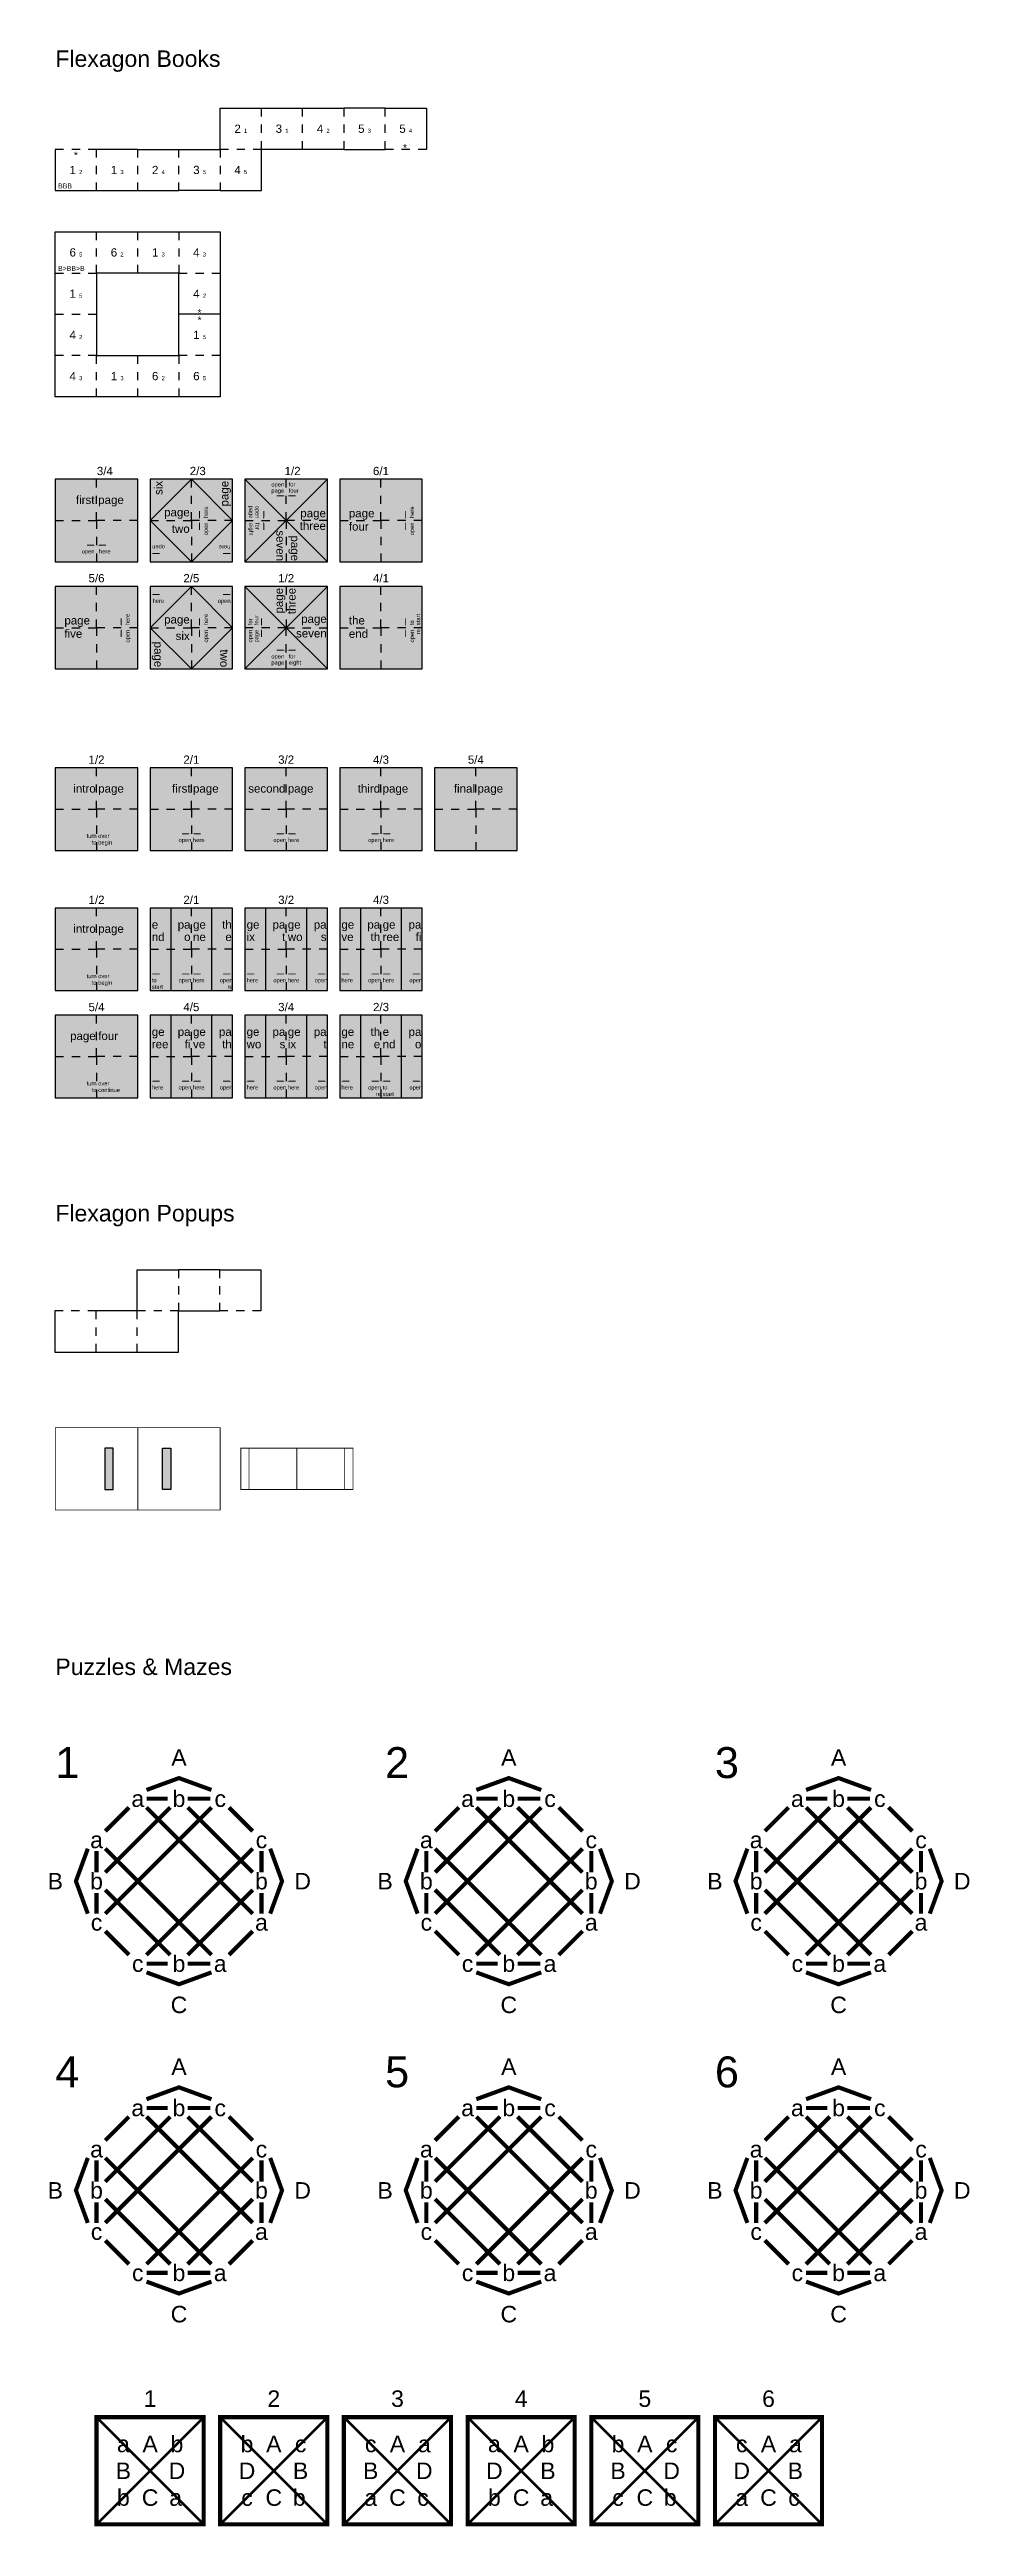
# Model space of a CAD drawing. Header units: inches. Extents: x 43.6 to 136.6, y -34.8 to 9.
# Drawn here: x 125.43 to 136.59, y -27.32 to 2.71 of the extents above; entities that cross this region are included whole.
import ezdxf
from ezdxf.enums import TextEntityAlignment as Align

# ---------------------------------------------------------------- set-up
doc = ezdxf.new("R2010")
doc.units = ezdxf.units.IN
doc.header["$LTSCALE"] = 0.15
doc.header["$MEASUREMENT"] = 0
for name, pattern in [('DASHED', [0.75, 0.5, -0.25]), ('mountain __ . . __ . .', [1.25, 0.5, -0.25, 0, -0.25, 0, -0.25]), ('valley __ __ __', [0.75, 0.5, -0.25])]:
    doc.linetypes.add(name, pattern=pattern)
for name, color, linetype in [('book-page1', 11, 'Continuous'), ('book-page2', 31, 'Continuous'), ('book-page3', 51, 'Continuous'), ('book-page4', 81, 'Continuous'), ('book-page5', 121, 'Continuous'), ('book-page6', 151, 'Continuous'), ('book-page7', 181, 'Continuous'), ('book-page8', 221, 'Continuous'), ('cut', 7, 'Continuous'), ('cut-thick', 7, 'Continuous'), ('fold', 252, 'DASHED'), ('group', 7, 'Continuous'), ('hinge-mountain', 12, 'mountain __ . . __ . .'), ('hinge-valley', 143, 'valley __ __ __'), ('numbers', 7, 'Continuous'), ('r-no', 254, 'Continuous'), ('r-yes', 250, 'Continuous'), ('r1', 242, 'Continuous'), ('r2', 40, 'Continuous'), ('r3', 92, 'Continuous'), ('r4', 140, 'Continuous'), ('r5', 180, 'Continuous'), ('r6', 231, 'Continuous'), ('star', 7, 'Continuous')]:
    doc.layers.add(name, color=color, linetype=linetype)
doc.styles.add('Arial', font='ARIAL.TTF')

msp = doc.modelspace()

# ---------------------------------------------------------------- texts
at = {"style": 'Arial'}
for s, height, p in [('Flexagon Books', 0.2, (125.5, 2.5)), ('first', 0.1, (125.75, -2.8)), ('open', 0.05, (128.12, -2.587925)), ('page', 0.05, (128.12, -2.662925)), ('for', 0.05, (128.33, -2.587925)), ('four', 0.05, (128.33, -2.662925)), ('page', 0.1, (126.02, -2.8)), ('page', 0.1, (129.06, -2.961442)), ('four', 0.1, (129.06, -3.122884)), ('open', 0.05, (125.82, -3.4)), ('here', 0.05, (126.03, -3.4)), ('page', 0.1, (125.61, -4.261442)), ('here', 0.05, (126.68, -4)), ('open', 0.05, (127.47, -4)), ('the', 0.1, (129.06, -4.261442)), ('five', 0.1, (125.61, -4.422884)), ('end', 0.1, (129.06, -4.422884)), ('open', 0.05, (128.12, -4.673425)), ('page', 0.05, (128.12, -4.748425)), ('for', 0.05, (128.33, -4.673425)), ('eight', 0.05, (128.33, -4.748425)), ('page', 0.1, (126.02, -6.3)), ('page', 0.1, (127.17, -6.3)), ('page', 0.1, (128.32, -6.3)), ('page', 0.1, (129.47, -6.3)), ('page', 0.1, (130.62, -6.3)), ('over', 0.05, (126.02, -6.85)), ('begin', 0.05, (126.02, -6.930721)), ('here', 0.05, (127.17, -6.9)), ('here', 0.05, (128.32, -6.9)), ('here', 0.05, (129.47, -6.9)), ('page', 0.1, (126.02, -8)), ('e', 0.1, (126.67, -7.95)), ('nd', 0.1, (126.67, -8.1)), ('ge', 0.1, (127.17, -7.95)), ('ne', 0.1, (127.17, -8.1)), ('ge', 0.1, (127.82, -7.95)), ('ix', 0.1, (127.82, -8.1)), ('wo', 0.1, (128.32, -8.1)), ('ge', 0.1, (128.32, -7.95)), ('ve', 0.1, (128.97, -8.1)), ('ge', 0.1, (128.97, -7.95)), ('ge', 0.1, (129.47, -7.95)), ('ree', 0.1, (129.47, -8.1)), ('over', 0.05, (126.02, -8.55)), ('begin', 0.05, (126.02, -8.630721)), ('to', 0.05, (126.67, -8.6)), ('start', 0.05, (126.67, -8.680721)), ('here', 0.05, (127.17, -8.6)), ('here', 0.05, (127.82, -8.6)), ('here', 0.05, (128.32, -8.6)), ('here', 0.05, (128.97, -8.6)), ('here', 0.05, (129.47, -8.6)), ('four', 0.1, (126.02, -9.3)), ('ge', 0.1, (126.67, -9.25)), ('ge', 0.1, (127.17, -9.25)), ('ge', 0.1, (127.82, -9.25)), ('ge', 0.1, (128.32, -9.25)), ('ix', 0.1, (128.32, -9.4)), ('ge', 0.1, (128.97, -9.25)), ('e', 0.1, (129.47, -9.25)), ('nd', 0.1, (129.47, -9.4)), ('ree', 0.1, (126.67, -9.4)), ('ve', 0.1, (127.17, -9.4)), ('wo', 0.1, (127.82, -9.4)), ('ne', 0.1, (128.97, -9.4)), ('over', 0.05, (126.02, -9.85)), ('continue', 0.05, (126.02, -9.930721)), ('here', 0.05, (126.67, -9.9)), ('here', 0.05, (127.17, -9.9)), ('here', 0.05, (127.82, -9.9)), ('here', 0.05, (128.32, -9.9)), ('here', 0.05, (128.97, -9.9)), ('to', 0.05, (129.47, -9.9)), ('start', 0.05, (129.47, -9.980721)), ('Flexagon Popups', 0.2, (125.5, -11.5)), ('Puzzles & Mazes', 0.2, (125.5, -17)), ('1', 0.375, (125.5, -18.25)), ('2', 0.375, (129.5, -18.25)), ('3', 0.375, (133.5, -18.25)), ('4', 0.375, (125.5, -22)), ('5', 0.375, (129.5, -22)), ('6', 0.375, (133.5, -22))]:
    msp.add_text(s, height=height, dxfattribs=at).set_placement(p)
at = {"color": 254, "style": 'Arial'}
for s, p in [('BBB', (125.533772, 1.026383)), ('B>BB>B', (125.533772, 0.026383))]:
    msp.add_text(s, height=0.06, dxfattribs=at).set_placement(p)
at = {"style": 'Arial'}
for s, p in [('3/4', (126.101169, -2.45)), ('2/3', (127.227848, -2.45)), ('1/2', (128.377848, -2.45)), ('6/1', (129.45, -2.45)), ('5/6', (126, -3.75)), ('2/5', (127.149945, -3.75)), ('1/2', (128.299945, -3.75)), ('4/1', (129.449945, -3.75)), ('1/2', (125.999954, -5.95)), ('2/1', (127.149954, -5.95)), ('3/2', (128.300084, -5.95)), ('4/3', (129.450084, -5.95)), ('5/4', (130.600084, -5.95)), ('1/2', (125.999954, -7.65)), ('2/1', (127.149954, -7.65)), ('3/2', (128.300084, -7.65)), ('4/3', (129.450084, -7.65)), ('5/4', (125.999986, -8.95)), ('4/5', (127.149986, -8.95)), ('3/4', (128.299986, -8.95)), ('2/3', (129.450324, -8.95))]:
    msp.add_text(s, height=0.1, dxfattribs=at).set_placement(p, align=Align.CENTER)
for s, rotation, p in [('six', 90, (126.8, -2.52)), ('page', 90, (127.6, -2.52)), ('seven', 270, (128.18143, -3.492073)), ('page', 270, (128.357591, -3.492073)), ('page', 90, (128.260761, -3.817898)), ('three', 90, (128.414424, -3.817898)), ('page', 270, (126.7, -4.780078)), ('two', 270, (127.5, -4.779988))]:
    msp.add_text(s, height=0.1, rotation=rotation, dxfattribs=at).set_placement(p, align=Align.RIGHT)
for s, height, p in [('page', 0.1, (127.13, -2.95)), ('page', 0.1, (128.782102, -2.960761)), ('two', 0.1, (127.13, -3.15)), ('three', 0.1, (128.782102, -3.114424)), ('page', 0.1, (127.13, -4.25)), ('page', 0.1, (128.792073, -4.242409)), ('six', 0.1, (127.13, -4.45)), ('seven', 0.1, (128.792073, -4.41857)), ('intro', 0.1, (125.989865, -6.3)), ('first', 0.1, (127.14, -6.3)), ('second', 0.1, (128.29, -6.3)), ('third', 0.1, (129.44, -6.3)), ('final', 0.1, (130.59, -6.3)), ('turn', 0.05, (126, -6.85)), ('to', 0.05, (126, -6.930721)), ('open', 0.05, (127.15, -6.9)), ('open', 0.05, (128.3, -6.9)), ('open', 0.05, (129.45, -6.9)), ('intro', 0.1, (125.989865, -8)), ('pa', 0.1, (127.139866, -7.95)), ('o', 0.1, (127.139866, -8.1)), ('th', 0.1, (127.63991, -7.95)), ('e', 0.1, (127.639888, -8.1)), ('pa', 0.1, (128.289866, -7.95)), ('t', 0.1, (128.289888, -8.1)), ('pa', 0.1, (128.789866, -7.95)), ('s', 0.1, (128.789888, -8.1)), ('pa', 0.1, (129.439866, -7.95)), ('th', 0.1, (129.439888, -8.1)), ('pa', 0.1, (129.939866, -7.95)), ('fi', 0.1, (129.939888, -8.1)), ('turn', 0.05, (126, -8.55)), ('to', 0.05, (126, -8.630721)), ('open', 0.05, (127.15, -8.6)), ('open', 0.05, (127.64988, -8.6)), ('re', 0.05, (127.64988, -8.680721)), ('open', 0.05, (128.3, -8.6)), ('open', 0.05, (128.8, -8.6)), ('open', 0.05, (129.45, -8.6)), ('open', 0.05, (129.95, -8.6)), ('page', 0.1, (125.989825, -9.3)), ('pa', 0.1, (127.139866, -9.25)), ('fi', 0.1, (127.139888, -9.4)), ('pa', 0.1, (127.639866, -9.25)), ('th', 0.1, (127.639888, -9.4)), ('pa', 0.1, (128.289866, -9.25)), ('pa', 0.1, (128.789866, -9.25)), ('t', 0.1, (128.789888, -9.4)), ('th', 0.1, (129.43991, -9.25)), ('pa', 0.1, (129.939866, -9.25)), ('s', 0.1, (128.289888, -9.4)), ('e', 0.1, (129.439888, -9.4)), ('o', 0.1, (129.939866, -9.4)), ('turn', 0.05, (126, -9.85)), ('to', 0.05, (126, -9.930721)), ('open', 0.05, (127.15, -9.9)), ('open', 0.05, (127.65, -9.9)), ('open', 0.05, (128.3, -9.9)), ('open', 0.05, (128.8, -9.9)), ('open', 0.05, (129.44988, -9.9)), ('open', 0.05, (129.95, -9.9)), ('re', 0.05, (129.44988, -9.980721))]:
    msp.add_text(s, height=height, dxfattribs=at).set_placement(p, align=Align.RIGHT)
for s, rotation, p in [('here', 90, (127.35, -2.97)), ('page', 270, (127.851575, -2.82)), ('open', 270, (127.926575, -2.82)), ('here', 90, (129.85, -2.97)), ('open', 180, (126.83, -3.3)), ('open', 90, (127.35, -3.18)), ('here', 180, (127.62, -3.3)), ('eight', 270, (127.851575, -3.03)), ('for', 270, (127.926575, -3.03)), ('open', 90, (129.85, -3.18)), ('here', 90, (126.4, -4.27)), ('here', 90, (127.35, -4.27)), ('for', 90, (127.887925, -4.27)), ('four', 90, (127.962925, -4.27)), ('start', 90, (129.925, -4.27)), ('open', 90, (126.4, -4.48)), ('open', 90, (127.35, -4.48)), ('open', 90, (127.887925, -4.48)), ('page', 90, (127.962925, -4.48)), ('to', 90, (129.85, -4.27)), ('open', 90, (129.85, -4.48)), ('re', 90, (129.925, -4.38))]:
    msp.add_text(s, height=0.05, rotation=rotation, dxfattribs=at).set_placement(p)
for s, p in [('A', (127, -18)), ('A', (131, -18)), ('A', (135, -18)), ('a', (126.5, -18.5)), ('b', (127, -18.5)), ('c', (127.5, -18.5)), ('a', (130.5, -18.5)), ('b', (131, -18.5)), ('c', (131.5, -18.5)), ('a', (134.5, -18.5)), ('b', (135, -18.5)), ('c', (135.5, -18.5)), ('a', (126, -19)), ('c', (128, -19)), ('a', (130, -19)), ('c', (132, -19)), ('a', (134, -19)), ('c', (136, -19)), ('B', (125.5, -19.5)), ('b', (125.999969, -19.5)), ('b', (128, -19.5)), ('D', (128.5, -19.5)), ('B', (129.5, -19.5)), ('b', (129.999969, -19.5)), ('b', (132, -19.5)), ('D', (132.5, -19.5)), ('B', (133.5, -19.5)), ('b', (133.999969, -19.5)), ('b', (136, -19.5)), ('D', (136.5, -19.5)), ('c', (126, -20)), ('a', (128, -20)), ('c', (130, -20)), ('a', (132, -20)), ('c', (134, -20)), ('a', (136, -20)), ('b', (127, -20.5)), ('b', (131, -20.5)), ('b', (135, -20.5)), ('c', (126.5, -20.5)), ('a', (127.5, -20.5)), ('c', (130.5, -20.5)), ('a', (131.5, -20.5)), ('c', (134.5, -20.5)), ('a', (135.5, -20.5)), ('C', (127, -21)), ('C', (131, -21)), ('C', (135, -21)), ('A', (127.00001, -21.75)), ('A', (131, -21.75)), ('A', (135, -21.75)), ('a', (126.5, -22.25)), ('b', (127, -22.25)), ('c', (127.5, -22.25)), ('a', (130.5, -22.25)), ('b', (131, -22.25)), ('c', (131.5, -22.25)), ('a', (134.5, -22.25)), ('b', (135, -22.25)), ('c', (135.5, -22.25)), ('a', (126, -22.75)), ('c', (128, -22.75)), ('a', (130, -22.75)), ('c', (132, -22.75)), ('a', (134, -22.75)), ('c', (136, -22.75)), ('B', (125.5, -23.25)), ('b', (125.999969, -23.25)), ('b', (128, -23.25)), ('D', (128.5, -23.25)), ('B', (129.5, -23.25)), ('b', (129.999969, -23.25)), ('b', (132, -23.25)), ('D', (132.5, -23.25)), ('B', (133.5, -23.25)), ('b', (133.999969, -23.25)), ('b', (136, -23.25)), ('D', (136.5, -23.25)), ('c', (126, -23.75)), ('a', (128, -23.75)), ('c', (130, -23.75)), ('a', (132, -23.75)), ('c', (134, -23.75)), ('a', (136, -23.75)), ('c', (126.5, -24.25)), ('b', (127, -24.25)), ('a', (127.5, -24.25)), ('c', (130.5, -24.25)), ('b', (131, -24.25)), ('a', (131.5, -24.25)), ('c', (134.5, -24.25)), ('b', (135, -24.25)), ('a', (135.5, -24.25)), ('C', (127, -24.75)), ('C', (131, -24.75)), ('C', (135, -24.75)), ('1', (126.65, -25.775)), ('2', (128.15, -25.775)), ('3', (129.65, -25.775)), ('4', (131.15, -25.775)), ('5', (132.65, -25.775)), ('6', (134.15, -25.775)), ('a', (126.325, -26.325)), ('A', (126.65, -26.325)), ('b', (126.975, -26.325)), ('b', (127.825, -26.325)), ('A', (128.15, -26.325)), ('c', (128.475, -26.325)), ('c', (129.325, -26.325)), ('A', (129.65, -26.325)), ('a', (129.975, -26.325)), ('a', (130.825, -26.325)), ('A', (131.15, -26.325)), ('b', (131.475, -26.325)), ('b', (132.325, -26.325)), ('A', (132.65, -26.325)), ('c', (132.975, -26.325)), ('c', (133.825, -26.325)), ('A', (134.15, -26.325)), ('a', (134.475, -26.325)), ('B', (126.325, -26.65)), ('D', (126.975, -26.65)), ('D', (127.825, -26.65)), ('B', (128.475, -26.65)), ('B', (129.325, -26.65)), ('D', (129.975, -26.65)), ('D', (130.825, -26.65)), ('B', (131.475, -26.65)), ('B', (132.325, -26.65)), ('D', (132.975, -26.65)), ('D', (133.825, -26.65)), ('B', (134.475, -26.65)), ('b', (126.325, -26.975)), ('C', (126.65, -26.975)), ('a', (126.959156, -26.974614)), ('c', (127.825, -26.975)), ('C', (128.15, -26.975)), ('b', (128.459156, -26.974614)), ('a', (129.325, -26.975)), ('C', (129.65, -26.975)), ('c', (129.959156, -26.974614)), ('b', (130.825, -26.975)), ('C', (131.15, -26.975)), ('a', (131.459156, -26.974614)), ('c', (132.325, -26.975)), ('C', (132.65, -26.975)), ('b', (132.959156, -26.974614)), ('a', (133.825, -26.975)), ('C', (134.15, -26.975)), ('c', (134.459156, -26.974614))]:
    msp.add_text(s, height=0.2, dxfattribs=at).set_placement(p, align=Align.MIDDLE_CENTER)
at = {"layer": 'numbers', "color": 253, "char_height": 0.1, "width": 2.64939, "attachment_point": 5, "style": 'Arial'}
for s, insert in [('3 \\H0.5x;1', (128.25, 1.75)), ('2 \\H0.5x;1', (127.75, 1.75)), ('4 \\H0.5x;2', (128.75, 1.75)), ('5 \\H0.5x;3', (129.25, 1.75)), ('5 \\H0.5x;4', (129.75, 1.75)), ('1 \\H0.5x;2', (125.75, 1.25)), ('1 \\H0.5x;3', (126.25, 1.25)), ('2 \\H0.5x;4', (126.75, 1.25)), ('3 \\H0.5x;5', (127.25, 1.25)), ('4 \\H0.5x;5', (127.75, 1.25)), ('6 \\H0.5x;5', (125.75, 0.25)), ('6 \\H0.5x;2', (126.25, 0.25)), ('1 \\H0.5x;3', (126.75, 0.25)), ('4 \\H0.5x;3', (127.25, 0.25)), ('1 \\H0.5x;5', (125.75, -0.25)), ('4 \\H0.5x;2', (127.25, -0.25)), ('4 \\H0.5x;2', (125.75, -0.75)), ('1 \\H0.5x;5', (127.25, -0.75)), ('4 \\H0.5x;3', (125.75, -1.25)), ('1 \\H0.5x;3', (126.25, -1.25)), ('6 \\H0.5x;2', (126.75, -1.25)), ('6 \\H0.5x;5', (127.25, -1.25))]:
    msp.add_mtext(s, dxfattribs=dict(at, insert=insert))
at = {"layer": 'star', "color": 253, "style": 'Arial'}
for p in [(129.71793, 1.475186), (125.724998, 1.385549), (127.224998, -0.525512), (127.224998, -0.614451)]:
    msp.add_text('*', height=0.088454, dxfattribs=at).set_placement(p)

# ---------------------------------------------------------------- linework, layer by layer
at = {"color": 170}
for p, q in [((127.15, -2.5), (126.65, -3)), ((127.65, -3), (127.15, -2.5)), ((128.3, -3), (127.8, -2.5)), ((128.3, -3), (128.8, -2.5)), ((126.65, -3), (127.15, -3.5)), ((127.15, -3.5), (127.65, -3)), ((127.8, -3.5), (128.3, -3)), ((128.8, -3.5), (128.3, -3)), ((127.15, -3.8), (126.65, -4.3)), ((127.65, -4.3), (127.15, -3.8)), ((128.3, -4.3), (127.8, -3.8)), ((128.8, -3.8), (128.3, -4.3)), ((126.65, -4.3), (127.15, -4.8)), ((127.15, -4.8), (127.65, -4.3)), ((128.3, -4.3), (127.8, -4.8)), ((128.8, -4.8), (128.3, -4.3)), ((126.9, -7.7), (126.9, -8.7)), ((127.4, -8.7), (127.4, -7.7)), ((128.05, -7.7), (128.05, -8.7)), ((128.55, -8.7), (128.55, -7.7)), ((129.2, -7.7), (129.2, -8.7)), ((129.7, -8.7), (129.7, -7.7)), ((126.9, -9), (126.9, -10)), ((127.4, -10), (127.4, -9)), ((128.05, -9), (128.05, -10)), ((128.55, -10), (128.55, -9)), ((129.2, -9), (129.2, -10)), ((129.7, -10), (129.7, -9))]:
    msp.add_line(p, q, dxfattribs=at)
at = {"color": 252}
for p, q in [((126.1, -14.25), (126.1, -14.75)), ((126.2, -14.25), (126.1, -14.25)), ((126.2, -14.75), (126.2, -14.25)), ((126.8, -14.75), (126.8, -14.25)), ((126.8, -14.25), (126.9, -14.25)), ((126.9, -14.25), (126.9, -14.75)), ((126.1, -14.75), (126.2, -14.75)), ((126.9, -14.75), (126.8, -14.75))]:
    msp.add_line(p, q, dxfattribs=at)
at = {"const_width": 0.01}
for points in [[(125.5, -14), (125.5, -15), (126.5, -15), (127.5, -15), (127.5, -14), (126.5, -14)], [(127.75, -14.25), (127.75, -14.75), (128.43, -14.75), (129.11, -14.75), (129.11, -14.25), (128.43, -14.25)]]:
    msp.add_lwpolyline(points, close=True, dxfattribs=at)
at = {"color": 254}
for points in [[(126.1, -14.25), (126.2, -14.25), (126.1, -14.75), (126.2, -14.75)], [(126.9, -14.25), (126.8, -14.25), (126.9, -14.75), (126.8, -14.75)]]:
    msp.add_solid(points, dxfattribs=at)
at = {"layer": 'book-page1'}
for points in [[(125.5, -2.5), (125.5, -3.5), (126.5, -2.5), (126.5, -3.5)], [(125.5, -6), (125.5, -7), (126.5, -6), (126.5, -7)], [(125.5, -7.7), (125.5, -8.7), (126.5, -7.7), (126.5, -8.7)]]:
    msp.add_solid(points, dxfattribs=at)
at = {"layer": 'book-page2'}
for points in [[(127.15, -2.5), (126.65, -3), (127.65, -3), (127.15, -3.5)], [(126.65, -3.8), (126.65, -4.3), (127.15, -3.8)], [(127.15, -3.8), (127.65, -4.3), (127.65, -3.8)], [(127.15, -4.8), (126.65, -4.8), (126.65, -4.3)], [(127.65, -4.3), (127.65, -4.8), (127.15, -4.8)], [(126.65, -6), (126.65, -7), (127.65, -6), (127.65, -7)], [(126.9, -8.7), (126.9, -7.7), (127.4, -8.7), (127.4, -7.7)], [(128.95, -9), (128.95, -10), (129.2, -9), (129.2, -10)], [(129.7, -9), (129.7, -10), (129.95, -9), (129.95, -10)]]:
    msp.add_solid(points, dxfattribs=at)
at = {"layer": 'book-page3'}
for points in [[(127.8, -2.5), (128.3, -3), (128.8, -2.5)], [(128.8, -2.5), (128.3, -3), (128.8, -3.5)], [(127.8, -4.8), (128.3, -4.3), (127.8, -3.8)], [(127.8, -3.8), (128.3, -4.3), (128.8, -3.8)], [(127.8, -6), (127.8, -7), (128.8, -6), (128.8, -7)], [(128.05, -8.7), (128.05, -7.7), (128.55, -8.7), (128.55, -7.7)], [(127.8, -9), (127.8, -10), (128.05, -9), (128.05, -10)], [(128.55, -9), (128.55, -10), (128.8, -9), (128.8, -10)]]:
    msp.add_solid(points, dxfattribs=at)
at = {"layer": 'book-page4'}
for points in [[(128.95, -2.5), (128.95, -3.5), (129.95, -2.5), (129.95, -3.5)], [(128.95, -6), (128.95, -7), (129.95, -6), (129.95, -7)], [(129.2, -8.7), (129.2, -7.7), (129.7, -8.7), (129.7, -7.7)], [(126.65, -9), (126.65, -10), (126.9, -9), (126.9, -10)], [(127.4, -9), (127.4, -10), (127.65, -9), (127.65, -10)]]:
    msp.add_solid(points, dxfattribs=at)
at = {"layer": 'book-page5'}
for points in [[(125.5, -3.8), (125.5, -4.8), (126.5, -3.8), (126.5, -4.8)], [(125.5, -9), (125.5, -10), (126.5, -9), (126.5, -10)]]:
    msp.add_solid(points, dxfattribs=at)
at = {"layer": 'book-page6'}
for points in [[(126.65, -2.5), (126.65, -3), (127.15, -2.5)], [(127.15, -2.5), (127.65, -3), (127.65, -2.5)], [(127.15, -3.5), (126.65, -3.5), (126.65, -3)], [(127.65, -3), (127.65, -3.5), (127.15, -3.5)], [(127.15, -3.8), (126.65, -4.3), (127.65, -4.3), (127.15, -4.8)], [(130.1, -6), (130.1, -7), (131.1, -6), (131.1, -7)], [(128.95, -7.7), (128.95, -8.7), (129.2, -7.7), (129.2, -8.7)], [(129.7, -7.7), (129.7, -8.7), (129.95, -7.7), (129.95, -8.7)], [(126.9, -10), (126.9, -9), (127.4, -10), (127.4, -9)]]:
    msp.add_solid(points, dxfattribs=at)
at = {"layer": 'book-page7'}
for points in [[(127.8, -2.5), (127.8, -3.5), (128.3, -3)], [(128.3, -3), (127.8, -3.5), (128.8, -3.5)], [(128.3, -4.3), (128.8, -4.8), (128.8, -3.8)], [(127.8, -4.8), (128.8, -4.8), (128.3, -4.3)], [(127.8, -7.7), (127.8, -8.7), (128.05, -7.7), (128.05, -8.7)], [(128.55, -7.7), (128.55, -8.7), (128.8, -7.7), (128.8, -8.7)], [(128.05, -10), (128.05, -9), (128.55, -10), (128.55, -9)]]:
    msp.add_solid(points, dxfattribs=at)
at = {"layer": 'book-page8'}
for points in [[(128.95, -3.8), (128.95, -4.8), (129.95, -3.8), (129.95, -4.8)], [(126.65, -7.7), (126.65, -8.7), (126.9, -7.7), (126.9, -8.7)], [(127.4, -7.7), (127.4, -8.7), (127.65, -7.7), (127.65, -8.7)], [(129.2, -10), (129.2, -9), (129.7, -10), (129.7, -9)]]:
    msp.add_solid(points, dxfattribs=at)
at = {"layer": 'cut'}
for p, q in [((127.5, 1.5), (127.5, 2)), ((127.5, 2), (128, 2)), ((128, 2), (128.5, 2)), ((128.5, 2), (129, 2)), ((129.5, 2), (129, 2)), ((129.5, 2), (130, 2)), ((130, 2), (130, 1.5)), ((125.5, 1.5), (125.5, 1)), ((126.5, 1.5), (126, 1.5)), ((126.5, 1.5), (126.5, 1.5)), ((126.5, 1.5), (127, 1.5)), ((127, 1.5), (127.5, 1.5)), ((128.5, 1.5), (128, 1.5)), ((128, 1), (128, 1.5)), ((129, 1.5), (128.5, 1.5)), ((129, 1.5), (129.5, 1.5)), ((125.5, 1), (126, 1)), ((126, 1), (126.5, 1)), ((126.5, 1), (127, 1)), ((127.5, 1), (127, 1)), ((127.5, 1), (128, 1)), ((125.5, 0), (125.5, 0.5)), ((125.5, 0.5), (126, 0.5)), ((126, 0.5), (126.5, 0.5)), ((126.5, 0.5), (127, 0.5)), ((127, 0.5), (127.5, 0.5)), ((127.5, 0.5), (127.5, 0)), ((125.5, -0.5), (125.5, 0)), ((126.5, 0), (126, 0)), ((126, 0), (126, -0.5)), ((127, 0), (126.5, 0)), ((127, -0.5), (127, 0)), ((127.5, 0), (127.5, -0.5)), ((125.5, -1), (125.5, -0.5)), ((126, -0.5), (126, -1)), ((127, -1), (127, -0.5)), ((127.5, -0.5), (127, -0.5)), ((127.5, -0.5), (127.5, -1)), ((125.5, -1.5), (125.5, -1)), ((126, -1), (126.5, -1)), ((126.5, -1), (127, -1)), ((127.5, -1), (127.5, -1.5)), ((126, -1.5), (125.5, -1.5)), ((126.5, -1.5), (126, -1.5)), ((127, -1.5), (126.5, -1.5)), ((127.5, -1.5), (127, -1.5)), ((126, -2.5), (125.5, -2.5)), ((125.5, -2.5), (125.5, -3)), ((126.5, -2.5), (126, -2.5)), ((126.5, -3), (126.5, -2.5)), ((127.15, -2.5), (126.65, -2.5)), ((126.65, -2.5), (126.65, -3)), ((127.65, -2.5), (127.15, -2.5)), ((127.65, -3), (127.65, -2.5)), ((128.3, -2.5), (127.8, -2.5)), ((127.8, -2.5), (127.8, -3)), ((128.8, -2.5), (128.3, -2.5)), ((128.8, -3), (128.8, -2.5)), ((129.45, -2.5), (128.95, -2.5)), ((128.95, -2.5), (128.95, -3)), ((129.95, -2.5), (129.45, -2.5)), ((129.95, -3), (129.95, -2.5)), ((125.5, -3), (125.5, -3.5)), ((126.5, -3.5), (126.5, -3)), ((126.65, -3), (126.65, -3.5)), ((127.65, -3.5), (127.65, -3)), ((127.8, -3), (127.8, -3.5)), ((128.8, -3.5), (128.8, -3)), ((128.95, -3), (128.95, -3.5)), ((129.95, -3.5), (129.95, -3)), ((125.5, -3.5), (126, -3.5)), ((126, -3.5), (126.5, -3.5)), ((126.65, -3.5), (127.15, -3.5)), ((127.15, -3.5), (127.65, -3.5)), ((127.8, -3.5), (128.3, -3.5)), ((128.3, -3.5), (128.8, -3.5)), ((128.95, -3.5), (129.45, -3.5)), ((129.45, -3.5), (129.95, -3.5)), ((126, -3.8), (125.5, -3.8)), ((125.5, -3.8), (125.5, -4.3)), ((126.5, -3.8), (126, -3.8)), ((126.5, -4.3), (126.5, -3.8)), ((127.15, -3.8), (126.65, -3.8)), ((126.65, -3.8), (126.65, -4.3)), ((127.65, -3.8), (127.15, -3.8)), ((127.65, -4.3), (127.65, -3.8)), ((128.3, -3.8), (127.8, -3.8)), ((127.8, -3.8), (127.8, -4.3)), ((128.8, -3.8), (128.3, -3.8)), ((128.8, -4.3), (128.8, -3.8)), ((129.45, -3.8), (128.95, -3.8)), ((128.95, -3.8), (128.95, -4.3)), ((129.95, -3.8), (129.45, -3.8)), ((129.95, -4.3), (129.95, -3.8)), ((125.5, -4.3), (125.5, -4.8)), ((126.5, -4.8), (126.5, -4.3)), ((126.65, -4.3), (126.65, -4.8)), ((127.65, -4.8), (127.65, -4.3)), ((127.8, -4.3), (127.8, -4.8)), ((128.8, -4.8), (128.8, -4.3)), ((128.95, -4.3), (128.95, -4.8)), ((129.95, -4.8), (129.95, -4.3)), ((125.5, -4.8), (126, -4.8)), ((126, -4.8), (126.5, -4.8)), ((126.65, -4.8), (127.15, -4.8)), ((127.15, -4.8), (127.65, -4.8)), ((127.8, -4.8), (128.3, -4.8)), ((128.3, -4.8), (128.8, -4.8)), ((128.95, -4.8), (129.45, -4.8)), ((129.45, -4.8), (129.95, -4.8)), ((126, -6), (125.5, -6)), ((125.5, -6), (125.5, -6.5)), ((126.5, -6), (126, -6)), ((126.5, -6.5), (126.5, -6)), ((127.15, -6), (126.65, -6)), ((126.65, -6), (126.65, -6.5)), ((127.65, -6), (127.15, -6)), ((127.65, -6.5), (127.65, -6)), ((128.3, -6), (127.8, -6)), ((127.8, -6), (127.8, -6.5)), ((128.8, -6), (128.3, -6)), ((128.8, -6.5), (128.8, -6)), ((129.45, -6), (128.95, -6)), ((128.95, -6), (128.95, -6.5)), ((129.95, -6), (129.45, -6)), ((129.95, -6.5), (129.95, -6)), ((130.6, -6), (130.1, -6)), ((130.1, -6), (130.1, -6.5)), ((131.1, -6), (130.6, -6)), ((131.1, -6.5), (131.1, -6)), ((125.5, -6.5), (125.5, -7)), ((126.5, -7), (126.5, -6.5)), ((126.65, -6.5), (126.65, -7)), ((127.65, -7), (127.65, -6.5)), ((127.8, -6.5), (127.8, -7)), ((128.8, -7), (128.8, -6.5)), ((128.95, -6.5), (128.95, -7)), ((129.95, -7), (129.95, -6.5)), ((130.1, -6.5), (130.1, -7)), ((131.1, -7), (131.1, -6.5)), ((125.5, -7), (126, -7)), ((126, -7), (126.5, -7)), ((126.65, -7), (127.15, -7)), ((127.15, -7), (127.65, -7)), ((127.8, -7), (128.3, -7)), ((128.3, -7), (128.8, -7)), ((128.95, -7), (129.45, -7)), ((129.45, -7), (129.95, -7)), ((130.1, -7), (130.6, -7)), ((130.6, -7), (131.1, -7)), ((126, -7.7), (125.5, -7.7)), ((125.5, -7.7), (125.5, -8.2)), ((126.5, -7.7), (126, -7.7)), ((126.5, -8.2), (126.5, -7.7)), ((126.65, -7.7), (126.65, -8.2)), ((127.15, -7.7), (126.65, -7.7)), ((127.65, -7.7), (127.15, -7.7)), ((127.65, -8.2), (127.65, -7.7)), ((127.8, -7.7), (127.8, -8.2)), ((128.3, -7.7), (127.8, -7.7)), ((128.8, -7.7), (128.3, -7.7)), ((128.8, -8.2), (128.8, -7.7)), ((128.95, -7.7), (128.95, -8.2)), ((129.45, -7.7), (128.95, -7.7)), ((129.95, -7.7), (129.45, -7.7)), ((129.95, -8.2), (129.95, -7.7)), ((125.5, -8.2), (125.5, -8.7)), ((126.5, -8.7), (126.5, -8.2)), ((126.65, -8.2), (126.65, -8.7)), ((127.65, -8.7), (127.65, -8.2)), ((127.8, -8.2), (127.8, -8.7)), ((128.8, -8.7), (128.8, -8.2)), ((128.95, -8.2), (128.95, -8.7)), ((129.95, -8.7), (129.95, -8.2)), ((125.5, -8.7), (126, -8.7)), ((126, -8.7), (126.5, -8.7)), ((126.65, -8.7), (127.15, -8.7)), ((127.15, -8.7), (127.65, -8.7)), ((127.8, -8.7), (128.3, -8.7)), ((128.3, -8.7), (128.8, -8.7)), ((128.95, -8.7), (129.45, -8.7)), ((129.45, -8.7), (129.95, -8.7)), ((126, -9), (125.5, -9)), ((125.5, -9), (125.5, -9.5)), ((126.5, -9), (126, -9)), ((126.5, -9.5), (126.5, -9)), ((126.65, -9), (126.65, -9.5)), ((127.15, -9), (126.65, -9)), ((127.65, -9), (127.15, -9)), ((127.65, -9.5), (127.65, -9)), ((127.8, -9), (127.8, -9.5)), ((128.3, -9), (127.8, -9)), ((128.8, -9), (128.3, -9)), ((128.8, -9.5), (128.8, -9)), ((128.95, -9), (128.95, -9.5)), ((129.45, -9), (128.95, -9)), ((129.95, -9), (129.45, -9)), ((129.95, -9.5), (129.95, -9)), ((125.5, -9.5), (125.5, -10)), ((126.5, -10), (126.5, -9.5)), ((126.65, -9.5), (126.65, -10)), ((127.65, -10), (127.65, -9.5)), ((127.8, -9.5), (127.8, -10)), ((128.8, -10), (128.8, -9.5)), ((128.95, -9.5), (128.95, -10)), ((129.95, -10), (129.95, -9.5)), ((125.5, -10), (126, -10)), ((126, -10), (126.5, -10)), ((126.65, -10), (127.15, -10)), ((127.15, -10), (127.65, -10)), ((127.8, -10), (128.3, -10)), ((128.3, -10), (128.8, -10)), ((128.95, -10), (129.45, -10)), ((129.45, -10), (129.95, -10)), ((126.493427, -12.58592), (126.493427, -12.08592)), ((126.493427, -12.08592), (126.993427, -12.08592)), ((127.493427, -12.08592), (126.993427, -12.08592)), ((127.493427, -12.08592), (127.993427, -12.08592)), ((127.993427, -12.08592), (127.993427, -12.58592)), ((125.493427, -12.58592), (125.493427, -13.08592)), ((125.493427, -12.58592), (125.493427, -12.58592)), ((126.493427, -12.58592), (125.993427, -12.58592)), ((126.993427, -13.08592), (126.993427, -12.58592)), ((126.993427, -12.58592), (127.493427, -12.58592)), ((125.493427, -13.08592), (125.993427, -13.08592)), ((125.993427, -13.08592), (126.493427, -13.08592)), ((126.493427, -13.08592), (126.993427, -13.08592))]:
    msp.add_line(p, q, dxfattribs=at)
at = {"layer": 'cut-thick', "const_width": 0.05}
for points in [[(126, -26), (127.3, -26), (127.3, -27.3), (126, -27.3)], [(127.5, -26), (128.8, -26), (128.8, -27.3), (127.5, -27.3)], [(129, -26), (130.3, -26), (130.3, -27.3), (129, -27.3)], [(130.5, -26), (131.8, -26), (131.8, -27.3), (130.5, -27.3)], [(132, -26), (133.3, -26), (133.3, -27.3), (132, -27.3)], [(133.5, -26), (134.8, -26), (134.8, -27.3), (133.5, -27.3)]]:
    msp.add_lwpolyline(points, close=True, dxfattribs=at)
at = {"layer": 'fold'}
for p, q in [((128, 1.5), (128, 2)), ((128.5, 1.5), (128.5, 2)), ((129, 2), (129, 1.5)), ((129.5, 1.5), (129.5, 2)), ((126, 1.5), (125.5, 1.5)), ((126, 1), (126, 1.5)), ((126.5, 1), (126.5, 1.5)), ((127, 1), (127, 1.5)), ((128, 1.5), (127.5, 1.5)), ((127.5, 1.5), (127.5, 1)), ((130, 1.5), (129.5, 1.5)), ((126, 0), (126, 0.5)), ((126.5, 0), (126.5, 0.5)), ((127, 0.5), (127, 0)), ((125.5, 0), (126, 0)), ((127, 0), (127.5, 0)), ((125.5, -0.5), (126, -0.5)), ((126, -1), (125.5, -1)), ((126, -1.5), (126, -1)), ((126.5, -1.5), (126.5, -1)), ((127.5, -1), (127, -1)), ((127, -1), (127, -1.5)), ((126, -3), (126, -2.5)), ((127.15, -3), (127.15, -2.5)), ((128.3, -3), (128.3, -2.5)), ((129.45, -3), (129.45, -2.5)), ((125.5, -3), (126, -3)), ((126.5, -3), (126, -3)), ((126, -3), (126, -3.5)), ((126.65, -3), (127.15, -3)), ((127.65, -3), (127.15, -3)), ((127.15, -3), (127.15, -3.5)), ((127.8, -3), (128.3, -3)), ((128.8, -3), (128.3, -3)), ((128.3, -3), (128.3, -3.5)), ((128.95, -3), (129.45, -3)), ((129.95, -3), (129.45, -3)), ((129.45, -3), (129.45, -3.5)), ((126, -4.3), (126, -3.8)), ((127.15, -4.3), (127.15, -3.8)), ((128.3, -3.8), (128.3, -4.3)), ((129.45, -4.3), (129.45, -3.8)), ((125.5, -4.3), (126, -4.3)), ((126.5, -4.3), (126, -4.3)), ((126, -4.3), (126, -4.8)), ((126.65, -4.3), (127.15, -4.3)), ((127.65, -4.3), (127.15, -4.3)), ((127.15, -4.3), (127.15, -4.8)), ((128.3, -4.3), (127.8, -4.3)), ((128.3, -4.8), (128.3, -4.3)), ((128.3, -4.3), (128.8, -4.3)), ((128.95, -4.3), (129.45, -4.3)), ((129.95, -4.3), (129.45, -4.3)), ((129.45, -4.3), (129.45, -4.8)), ((126, -6.5), (126, -6)), ((127.15, -6.5), (127.15, -6)), ((128.3, -6.5), (128.3, -6)), ((129.45, -6.5), (129.45, -6)), ((130.6, -6.5), (130.6, -6)), ((125.5, -6.5), (126, -6.5)), ((126.5, -6.5), (126, -6.5)), ((126, -6.5), (126, -7)), ((126.65, -6.5), (127.15, -6.5)), ((127.65, -6.5), (127.15, -6.5)), ((127.15, -6.5), (127.15, -7)), ((127.8, -6.5), (128.3, -6.5)), ((128.8, -6.5), (128.3, -6.5)), ((128.3, -6.5), (128.3, -7)), ((128.95, -6.5), (129.45, -6.5)), ((129.95, -6.5), (129.45, -6.5)), ((129.45, -6.5), (129.45, -7)), ((130.1, -6.5), (130.6, -6.5)), ((131.1, -6.5), (130.6, -6.5)), ((130.6, -6.5), (130.6, -7)), ((126, -8.2), (126, -7.7)), ((127.15, -8.2), (127.15, -7.7)), ((128.3, -8.2), (128.3, -7.7)), ((129.45, -8.2), (129.45, -7.7)), ((125.5, -8.2), (126, -8.2)), ((126.5, -8.2), (126, -8.2)), ((126, -8.2), (126, -8.7)), ((126.65, -8.2), (127.15, -8.2)), ((127.65, -8.2), (127.15, -8.2)), ((127.15, -8.2), (127.15, -8.7)), ((127.8, -8.2), (128.3, -8.2)), ((128.8, -8.2), (128.3, -8.2)), ((128.3, -8.2), (128.3, -8.7)), ((128.95, -8.2), (129.45, -8.2)), ((129.95, -8.2), (129.45, -8.2)), ((129.45, -8.2), (129.45, -8.7)), ((126, -9.5), (126, -9)), ((127.15, -9.5), (127.15, -9)), ((128.3, -9.5), (128.3, -9)), ((129.45, -9.5), (129.45, -9)), ((125.5, -9.5), (126, -9.5)), ((126.5, -9.5), (126, -9.5)), ((126, -9.5), (126, -10)), ((126.65, -9.5), (127.15, -9.5)), ((127.65, -9.5), (127.15, -9.5)), ((127.15, -9.5), (127.15, -10)), ((127.8, -9.5), (128.3, -9.5)), ((128.8, -9.5), (128.3, -9.5)), ((128.3, -9.5), (128.3, -10)), ((128.95, -9.5), (129.45, -9.5)), ((129.95, -9.5), (129.45, -9.5)), ((129.45, -9.5), (129.45, -10)), ((126.993427, -12.08592), (126.993427, -12.58592)), ((127.493427, -12.58592), (127.493427, -12.08592)), ((125.993427, -12.58592), (125.493427, -12.58592)), ((125.993427, -13.08592), (125.993427, -12.58592)), ((126.993427, -12.58592), (126.493427, -12.58592)), ((126.493427, -13.08592), (126.493427, -12.58592)), ((127.993427, -12.58592), (127.493427, -12.58592))]:
    msp.add_line(p, q, dxfattribs=at)
at = {"layer": 'fold', "const_width": 0.03}
for points in [[(126, -26), (127.3, -27.3)], [(127.3, -26), (126, -27.3)], [(127.5, -26), (128.8, -27.3)], [(128.8, -26), (127.5, -27.3)], [(129, -26), (130.3, -27.3)], [(130.3, -26), (129, -27.3)], [(130.5, -26), (131.8, -27.3)], [(131.8, -26), (130.5, -27.3)], [(132, -26), (133.3, -27.3)], [(133.3, -26), (132, -27.3)], [(133.5, -26), (134.8, -27.3)], [(134.8, -26), (133.5, -27.3)]]:
    msp.add_lwpolyline(points, dxfattribs=at)
at = {"layer": 'group'}
for points in [[(128.185542, -2.701867, 0.011244, 0.011244, 0), (128.236452, -2.701867, 0.011244, 0.011244, 0), (128.236452, -2.701867, 0.031802, 0, 0), (128.281428, -2.701867, 0, 0, 0)], [(128.414458, -2.701867, 0.011244, 0.011244, 0), (128.363548, -2.701867, 0.011244, 0.011244, 0), (128.363548, -2.701867, 0.031802, 0, 0), (128.318572, -2.701867, 0, 0, 0)], [(127.24914, -2.885542, 0.011244, 0.011244, 0), (127.24914, -2.936452, 0.011244, 0.011244, 0), (127.24914, -2.936452, 0.031802, 0, 0), (127.24914, -2.981428, 0, 0, 0)], [(127.24914, -3.114458, 0.011244, 0.011244, 0), (127.24914, -3.063548, 0.011244, 0.011244, 0), (127.24914, -3.063548, 0.031802, 0, 0), (127.24914, -3.018572, 0, 0, 0)], [(128.027435, -2.885542, 0.011244, 0.011244, 0), (128.027435, -2.936452, 0.011244, 0.011244, 0), (128.027435, -2.936452, 0.031802, 0, 0), (128.027435, -2.981428, 0, 0, 0)], [(128.027435, -3.114458, 0.011244, 0.011244, 0), (128.027435, -3.063548, 0.011244, 0.011244, 0), (128.027435, -3.063548, 0.031802, 0, 0), (128.027435, -3.018572, 0, 0, 0)], [(129.74914, -2.885542, 0.011244, 0.011244, 0), (129.74914, -2.936452, 0.011244, 0.011244, 0), (129.74914, -2.936452, 0.031802, 0, 0), (129.74914, -2.981428, 0, 0, 0)], [(129.74914, -3.114458, 0.011244, 0.011244, 0), (129.74914, -3.063548, 0.011244, 0.011244, 0), (129.74914, -3.063548, 0.031802, 0, 0), (129.74914, -3.018572, 0, 0, 0)], [(125.885542, -3.29914, 0.011244, 0.011244, 0), (125.936452, -3.29914, 0.011244, 0.011244, 0), (125.936452, -3.29914, 0.031802, 0, 0), (125.981428, -3.29914, 0, 0, 0)], [(126.114458, -3.29914, 0.011244, 0.011244, 0), (126.063548, -3.29914, 0.011244, 0.011244, 0), (126.063548, -3.29914, 0.031802, 0, 0), (126.018572, -3.29914, 0, 0, 0)], [(126.764458, -3.40086, 0.011244, 0.011244, 0), (126.713548, -3.40086, 0.011244, 0.011244, 0), (126.713548, -3.40086, 0.031802, 0, 0), (126.668572, -3.40086, 0, 0, 0)], [(127.535542, -3.40086, 0.011244, 0.011244, 0), (127.586452, -3.40086, 0.011244, 0.011244, 0), (127.586452, -3.40086, 0.031802, 0, 0), (127.631428, -3.40086, 0, 0, 0)], [(126.764458, -3.89914, 0.011244, 0.011244, 0), (126.713548, -3.89914, 0.011244, 0.011244, 0), (126.713548, -3.89914, 0.031802, 0, 0), (126.668572, -3.89914, 0, 0, 0)], [(127.535542, -3.89914, 0.011244, 0.011244, 0), (127.586452, -3.89914, 0.011244, 0.011244, 0), (127.586452, -3.89914, 0.031802, 0, 0), (127.631428, -3.89914, 0, 0, 0)], [(126.29914, -4.185542, 0.011244, 0.011244, 0), (126.29914, -4.236452, 0.011244, 0.011244, 0), (126.29914, -4.236452, 0.031802, 0, 0), (126.29914, -4.281428, 0, 0, 0)], [(127.24914, -4.185542, 0.011244, 0.011244, 0), (127.24914, -4.236452, 0.011244, 0.011244, 0), (127.24914, -4.236452, 0.031802, 0, 0), (127.24914, -4.281428, 0, 0, 0)], [(128.001867, -4.185542, 0.011244, 0.011244, 0), (128.001867, -4.236452, 0.011244, 0.011244, 0), (128.001867, -4.236452, 0.031802, 0, 0), (128.001867, -4.281428, 0, 0, 0)], [(129.74914, -4.185542, 0.011244, 0.011244, 0), (129.74914, -4.236452, 0.011244, 0.011244, 0), (129.74914, -4.236452, 0.031802, 0, 0), (129.74914, -4.281428, 0, 0, 0)], [(126.29914, -4.414458, 0.011244, 0.011244, 0), (126.29914, -4.363548, 0.011244, 0.011244, 0), (126.29914, -4.363548, 0.031802, 0, 0), (126.29914, -4.318572, 0, 0, 0)], [(127.24914, -4.414458, 0.011244, 0.011244, 0), (127.24914, -4.363548, 0.011244, 0.011244, 0), (127.24914, -4.363548, 0.031802, 0, 0), (127.24914, -4.318572, 0, 0, 0)], [(128.001867, -4.414458, 0.011244, 0.011244, 0), (128.001867, -4.363548, 0.011244, 0.011244, 0), (128.001867, -4.363548, 0.031802, 0, 0), (128.001867, -4.318572, 0, 0, 0)], [(129.74914, -4.414458, 0.011244, 0.011244, 0), (129.74914, -4.363548, 0.011244, 0.011244, 0), (129.74914, -4.363548, 0.031802, 0, 0), (129.74914, -4.318572, 0, 0, 0)], [(128.185542, -4.572565, 0.011244, 0.011244, 0), (128.236452, -4.572565, 0.011244, 0.011244, 0), (128.236452, -4.572565, 0.031802, 0, 0), (128.281428, -4.572565, 0, 0, 0)], [(128.414458, -4.572565, 0.011244, 0.011244, 0), (128.363548, -4.572565, 0.011244, 0.011244, 0), (128.363548, -4.572565, 0.031802, 0, 0), (128.318572, -4.572565, 0, 0, 0)], [(127.035542, -6.79914, 0.011244, 0.011244, 0), (127.086452, -6.79914, 0.011244, 0.011244, 0), (127.086452, -6.79914, 0.031802, 0, 0), (127.131428, -6.79914, 0, 0, 0)], [(127.264458, -6.79914, 0.011244, 0.011244, 0), (127.213548, -6.79914, 0.011244, 0.011244, 0), (127.213548, -6.79914, 0.031802, 0, 0), (127.168572, -6.79914, 0, 0, 0)], [(128.185542, -6.79914, 0.011244, 0.011244, 0), (128.236452, -6.79914, 0.011244, 0.011244, 0), (128.236452, -6.79914, 0.031802, 0, 0), (128.281428, -6.79914, 0, 0, 0)], [(128.414458, -6.79914, 0.011244, 0.011244, 0), (128.363548, -6.79914, 0.011244, 0.011244, 0), (128.363548, -6.79914, 0.031802, 0, 0), (128.318572, -6.79914, 0, 0, 0)], [(129.335542, -6.79914, 0.011244, 0.011244, 0), (129.386452, -6.79914, 0.011244, 0.011244, 0), (129.386452, -6.79914, 0.031802, 0, 0), (129.431428, -6.79914, 0, 0, 0)], [(129.564458, -6.79914, 0.011244, 0.011244, 0), (129.513548, -6.79914, 0.011244, 0.011244, 0), (129.513548, -6.79914, 0.031802, 0, 0), (129.468572, -6.79914, 0, 0, 0)], [(126.764458, -8.49914, 0.011244, 0.011244, 0), (126.713548, -8.49914, 0.011244, 0.011244, 0), (126.713548, -8.49914, 0.031802, 0, 0), (126.668572, -8.49914, 0, 0, 0)], [(127.035542, -8.49914, 0.011244, 0.011244, 0), (127.086452, -8.49914, 0.011244, 0.011244, 0), (127.086452, -8.49914, 0.031802, 0, 0), (127.131428, -8.49914, 0, 0, 0)], [(127.264458, -8.49914, 0.011244, 0.011244, 0), (127.213548, -8.49914, 0.011244, 0.011244, 0), (127.213548, -8.49914, 0.031802, 0, 0), (127.168572, -8.49914, 0, 0, 0)], [(127.535542, -8.49914, 0.011244, 0.011244, 0), (127.586452, -8.49914, 0.011244, 0.011244, 0), (127.586452, -8.49914, 0.031802, 0, 0), (127.631428, -8.49914, 0, 0, 0)], [(127.914458, -8.49914, 0.011244, 0.011244, 0), (127.863548, -8.49914, 0.011244, 0.011244, 0), (127.863548, -8.49914, 0.031802, 0, 0), (127.818572, -8.49914, 0, 0, 0)], [(128.185542, -8.49914, 0.011244, 0.011244, 0), (128.236452, -8.49914, 0.011244, 0.011244, 0), (128.236452, -8.49914, 0.031802, 0, 0), (128.281428, -8.49914, 0, 0, 0)], [(128.414458, -8.49914, 0.011244, 0.011244, 0), (128.363548, -8.49914, 0.011244, 0.011244, 0), (128.363548, -8.49914, 0.031802, 0, 0), (128.318572, -8.49914, 0, 0, 0)], [(128.685542, -8.49914, 0.011244, 0.011244, 0), (128.736452, -8.49914, 0.011244, 0.011244, 0), (128.736452, -8.49914, 0.031802, 0, 0), (128.781428, -8.49914, 0, 0, 0)], [(129.064458, -8.49914, 0.011244, 0.011244, 0), (129.013548, -8.49914, 0.011244, 0.011244, 0), (129.013548, -8.49914, 0.031802, 0, 0), (128.968572, -8.49914, 0, 0, 0)], [(129.335542, -8.49914, 0.011244, 0.011244, 0), (129.386452, -8.49914, 0.011244, 0.011244, 0), (129.386452, -8.49914, 0.031802, 0, 0), (129.431428, -8.49914, 0, 0, 0)], [(129.564458, -8.49914, 0.011244, 0.011244, 0), (129.513548, -8.49914, 0.011244, 0.011244, 0), (129.513548, -8.49914, 0.031802, 0, 0), (129.468572, -8.49914, 0, 0, 0)], [(129.835542, -8.49914, 0.011244, 0.011244, 0), (129.886452, -8.49914, 0.011244, 0.011244, 0), (129.886452, -8.49914, 0.031802, 0, 0), (129.931428, -8.49914, 0, 0, 0)], [(126.764458, -9.79914, 0.011244, 0.011244, 0), (126.713548, -9.79914, 0.011244, 0.011244, 0), (126.713548, -9.79914, 0.031802, 0, 0), (126.668572, -9.79914, 0, 0, 0)], [(127.035542, -9.79914, 0.011244, 0.011244, 0), (127.086452, -9.79914, 0.011244, 0.011244, 0), (127.086452, -9.79914, 0.031802, 0, 0), (127.131428, -9.79914, 0, 0, 0)], [(127.264458, -9.79914, 0.011244, 0.011244, 0), (127.213548, -9.79914, 0.011244, 0.011244, 0), (127.213548, -9.79914, 0.031802, 0, 0), (127.168572, -9.79914, 0, 0, 0)], [(127.535542, -9.79914, 0.011244, 0.011244, 0), (127.586452, -9.79914, 0.011244, 0.011244, 0), (127.586452, -9.79914, 0.031802, 0, 0), (127.631428, -9.79914, 0, 0, 0)], [(127.914458, -9.79914, 0.011244, 0.011244, 0), (127.863548, -9.79914, 0.011244, 0.011244, 0), (127.863548, -9.79914, 0.031802, 0, 0), (127.818572, -9.79914, 0, 0, 0)], [(128.185542, -9.79914, 0.011244, 0.011244, 0), (128.236452, -9.79914, 0.011244, 0.011244, 0), (128.236452, -9.79914, 0.031802, 0, 0), (128.281428, -9.79914, 0, 0, 0)], [(128.414458, -9.79914, 0.011244, 0.011244, 0), (128.363548, -9.79914, 0.011244, 0.011244, 0), (128.363548, -9.79914, 0.031802, 0, 0), (128.318572, -9.79914, 0, 0, 0)], [(128.685542, -9.79914, 0.011244, 0.011244, 0), (128.736452, -9.79914, 0.011244, 0.011244, 0), (128.736452, -9.79914, 0.031802, 0, 0), (128.781428, -9.79914, 0, 0, 0)], [(129.064458, -9.79914, 0.011244, 0.011244, 0), (129.013548, -9.79914, 0.011244, 0.011244, 0), (129.013548, -9.79914, 0.031802, 0, 0), (128.968572, -9.79914, 0, 0, 0)], [(129.335542, -9.79914, 0.011244, 0.011244, 0), (129.386452, -9.79914, 0.011244, 0.011244, 0), (129.386452, -9.79914, 0.031802, 0, 0), (129.431428, -9.79914, 0, 0, 0)], [(129.564458, -9.79914, 0.011244, 0.011244, 0), (129.513548, -9.79914, 0.011244, 0.011244, 0), (129.513548, -9.79914, 0.031802, 0, 0), (129.468572, -9.79914, 0, 0, 0)], [(129.835542, -9.79914, 0.011244, 0.011244, 0), (129.886452, -9.79914, 0.011244, 0.011244, 0), (129.886452, -9.79914, 0.031802, 0, 0), (129.931428, -9.79914, 0, 0, 0)]]:
    msp.add_lwpolyline(points, format="xyseb", dxfattribs=at)
at = {"layer": 'hinge-mountain', "const_width": 0.01}
for points in [[(127.85, -14.25), (127.85, -14.75)], [(128.43, -14.25), (128.43, -14.75)], [(129.01, -14.25), (129.01, -14.75)]]:
    msp.add_lwpolyline(points, dxfattribs=at)
at = {"layer": 'hinge-valley', "const_width": 0.01}
msp.add_lwpolyline([(126.5, -15), (126.5, -14)], dxfattribs=at)
at = {"layer": 'r-no', "const_width": 0.05}
for points in [[(126.106066, -19.393934), (126.893934, -18.606066)], [(127.393934, -18.606066), (126.106066, -19.893934)], [(126.606066, -18.606066), (127.893934, -19.893934)], [(127.606066, -18.606066), (127.893934, -18.893934)], [(130.106066, -18.893934), (130.393934, -18.606066)], [(130.106066, -19.393934), (130.893934, -18.606066)], [(130.606066, -18.606066), (131.893934, -19.893934)], [(131.606066, -18.606066), (131.893934, -18.893934)], [(134.106066, -18.893934), (134.393934, -18.606066)], [(134.106066, -19.393934), (134.893934, -18.606066)], [(135.106066, -18.606066), (135.893934, -19.393934)], [(135.606066, -18.606066), (135.893934, -18.893934)], [(127.393934, -20.393934), (126.106066, -19.106066)], [(126.606066, -20.393934), (127.893934, -19.106066)], [(131.393934, -20.393934), (130.106066, -19.106066)], [(127.893934, -19.606066), (127.106066, -20.393934)], [(131.893934, -19.606066), (131.106066, -20.393934)], [(134.893934, -20.393934), (134.106066, -19.606066)], [(135.893934, -19.606066), (135.106066, -20.393934)], [(126.393934, -20.393934), (126.106066, -20.106066)], [(130.393934, -20.393934), (130.106066, -20.106066)], [(131.893934, -20.106066), (131.606066, -20.393934)], [(134.393934, -20.393934), (134.106066, -20.106066)], [(135.893934, -20.106066), (135.606066, -20.393934)], [(126.106066, -22.643934), (126.393934, -22.356066)], [(127.393934, -22.356066), (126.106066, -23.643934)], [(127.106066, -22.356066), (127.893934, -23.143934)], [(127.606066, -22.356066), (127.893934, -22.643934)], [(130.106066, -22.643934), (130.393934, -22.356066)], [(131.393934, -22.356066), (130.106066, -23.643934)], [(130.606066, -22.356066), (131.893934, -23.643934)], [(131.106066, -22.356066), (131.893934, -23.143934)], [(134.106066, -23.143934), (134.893934, -22.356066)], [(135.393934, -22.356066), (134.106066, -23.643934)], [(134.606066, -22.356066), (135.893934, -23.643934)], [(135.106066, -22.356066), (135.893934, -23.143934)], [(126.606066, -24.143934), (127.893934, -22.856066)], [(131.393934, -24.143934), (130.106066, -22.856066)], [(130.606066, -24.143934), (131.893934, -22.856066)], [(135.393934, -24.143934), (134.106066, -22.856066)], [(134.606066, -24.143934), (135.893934, -22.856066)], [(126.893934, -24.143934), (126.106066, -23.356066)], [(130.893934, -24.143934), (130.106066, -23.356066)], [(134.893934, -24.143934), (134.106066, -23.356066)], [(135.893934, -23.356066), (135.106066, -24.143934)], [(126.393934, -24.143934), (126.106066, -23.856066)], [(127.893934, -23.856066), (127.606066, -24.143934)], [(131.893934, -23.856066), (131.606066, -24.143934)]]:
    msp.add_lwpolyline(points, dxfattribs=at)
at = {"layer": 'r-yes', "const_width": 0.05}
for points in [[(126.606066, -18.393934), (127, -18.25), (127.393934, -18.393934)], [(130.606066, -18.393934), (131, -18.25), (131.393934, -18.393934)], [(134.606066, -18.393934), (135, -18.25), (135.393934, -18.393934)], [(126.863672, -18.5), (126.606066, -18.5)], [(127.381795, -18.5), (127.106066, -18.5)], [(130.863672, -18.5), (130.606066, -18.5)], [(131.381795, -18.5), (131.106066, -18.5)], [(134.863672, -18.5), (134.606066, -18.5)], [(135.381795, -18.5), (135.106066, -18.5)], [(125.893934, -19.893934), (125.75, -19.5), (125.893934, -19.106066)], [(126, -19.136219), (126, -19.393934)], [(128, -19.136219), (128, -19.393934)], [(128.106066, -19.106066), (128.25, -19.5), (128.106066, -19.893934)], [(129.893934, -19.893934), (129.75, -19.5), (129.893934, -19.106066)], [(130, -19.136219), (130, -19.393934)], [(132, -19.136219), (132, -19.393934)], [(132.106066, -19.106066), (132.25, -19.5), (132.106066, -19.893934)], [(133.893934, -19.893934), (133.75, -19.5), (133.893934, -19.106066)], [(134, -19.136219), (134, -19.393934)], [(136, -19.136219), (136, -19.393934)], [(136.106066, -19.106066), (136.25, -19.5), (136.106066, -19.893934)], [(126, -19.642566), (126, -19.893934)], [(128, -19.893934), (128, -19.642566)], [(130, -19.642566), (130, -19.893934)], [(132, -19.893934), (132, -19.642566)], [(134, -19.642566), (134, -19.893934)], [(136, -19.893934), (136, -19.642566)], [(126.606066, -20.5), (126.863672, -20.5)], [(127.393934, -20.606066), (127, -20.75), (126.606066, -20.606066)], [(127.106066, -20.5), (127.381795, -20.5)], [(130.606066, -20.5), (130.863672, -20.5)], [(131.393934, -20.606066), (131, -20.75), (130.606066, -20.606066)], [(131.106066, -20.5), (131.381795, -20.5)], [(134.606066, -20.5), (134.863672, -20.5)], [(135.393934, -20.606066), (135, -20.75), (134.606066, -20.606066)], [(135.106066, -20.5), (135.381795, -20.5)], [(126.606066, -22.143934), (127, -22), (127.393934, -22.143934)], [(126.863672, -22.25), (126.606066, -22.25)], [(127.381795, -22.25), (127.106066, -22.25)], [(130.606066, -22.143934), (131, -22), (131.393934, -22.143934)], [(130.863672, -22.25), (130.606066, -22.25)], [(131.381795, -22.25), (131.106066, -22.25)], [(134.606066, -22.143934), (135, -22), (135.393934, -22.143934)], [(134.863672, -22.25), (134.606066, -22.25)], [(135.381795, -22.25), (135.106066, -22.25)], [(125.893934, -23.643934), (125.75, -23.25), (125.893934, -22.856066)], [(126, -22.886219), (126, -23.143934)], [(128, -22.886219), (128, -23.143934)], [(128.106066, -22.856066), (128.25, -23.25), (128.106066, -23.643934)], [(129.893934, -23.643934), (129.75, -23.25), (129.893934, -22.856066)], [(130, -22.886219), (130, -23.143934)], [(132, -22.886219), (132, -23.143934)], [(132.106066, -22.856066), (132.25, -23.25), (132.106066, -23.643934)], [(133.893934, -23.643934), (133.75, -23.25), (133.893934, -22.856066)], [(134, -22.886219), (134, -23.143934)], [(136, -22.886219), (136, -23.143934)], [(136.106066, -22.856066), (136.25, -23.25), (136.106066, -23.643934)], [(126, -23.392566), (126, -23.643934)], [(128, -23.643934), (128, -23.392566)], [(130, -23.392566), (130, -23.643934)], [(132, -23.643934), (132, -23.392566)], [(134, -23.392566), (134, -23.643934)], [(136, -23.643934), (136, -23.392566)], [(126.606066, -24.25), (126.863672, -24.25)], [(127.106066, -24.25), (127.381795, -24.25)], [(130.606066, -24.25), (130.863672, -24.25)], [(131.106066, -24.25), (131.381795, -24.25)], [(134.606066, -24.25), (134.863672, -24.25)], [(135.106066, -24.25), (135.381795, -24.25)], [(127.393934, -24.356066), (127, -24.5), (126.606066, -24.356066)], [(131.393934, -24.356066), (131, -24.5), (130.606066, -24.356066)], [(135.393934, -24.356066), (135, -24.5), (134.606066, -24.356066)]]:
    msp.add_lwpolyline(points, dxfattribs=at)
at = {"layer": 'r1', "const_width": 0.05}
for points in [[(126.106066, -18.893934), (126.393934, -18.606066)], [(127.106066, -18.606066), (127.893934, -19.393934)], [(126.893934, -20.393934), (126.106066, -19.606066)], [(127.893934, -20.106066), (127.606066, -20.393934)]]:
    msp.add_lwpolyline(points, dxfattribs=at)
at = {"layer": 'r2', "const_width": 0.05}
for points in [[(131.393934, -18.606066), (130.106066, -19.893934)], [(131.106066, -18.606066), (131.893934, -19.393934)], [(130.606066, -20.393934), (131.893934, -19.106066)], [(130.893934, -20.393934), (130.106066, -19.606066)]]:
    msp.add_lwpolyline(points, dxfattribs=at)
at = {"layer": 'r3', "const_width": 0.05}
for points in [[(135.393934, -18.606066), (134.106066, -19.893934)], [(134.606066, -18.606066), (135.893934, -19.893934)], [(135.393934, -20.393934), (134.106066, -19.106066)], [(134.606066, -20.393934), (135.893934, -19.106066)]]:
    msp.add_lwpolyline(points, dxfattribs=at)
at = {"layer": 'r4', "const_width": 0.05}
for points in [[(126.106066, -23.143934), (126.893934, -22.356066)], [(126.606066, -22.356066), (127.893934, -23.643934)], [(127.393934, -24.143934), (126.106066, -22.856066)], [(127.893934, -23.356066), (127.106066, -24.143934)]]:
    msp.add_lwpolyline(points, dxfattribs=at)
at = {"layer": 'r5', "const_width": 0.05}
for points in [[(130.106066, -23.143934), (130.893934, -22.356066)], [(131.606066, -22.356066), (131.893934, -22.643934)], [(131.893934, -23.356066), (131.106066, -24.143934)], [(130.393934, -24.143934), (130.106066, -23.856066)]]:
    msp.add_lwpolyline(points, dxfattribs=at)
at = {"layer": 'r6', "const_width": 0.05}
for points in [[(134.106066, -22.643934), (134.393934, -22.356066)], [(135.606066, -22.356066), (135.893934, -22.643934)], [(134.393934, -24.143934), (134.106066, -23.856066)], [(135.893934, -23.856066), (135.606066, -24.143934)]]:
    msp.add_lwpolyline(points, dxfattribs=at)

msp.set_redraw_order([(e.dxf.handle, doc.entitydb.next_handle()) for e in msp.query("TEXT MTEXT ATTDEF DIMENSION ARC_DIMENSION")])  # texts and dimensions are drawn at this point

doc.saveas('drawing.dxf')
